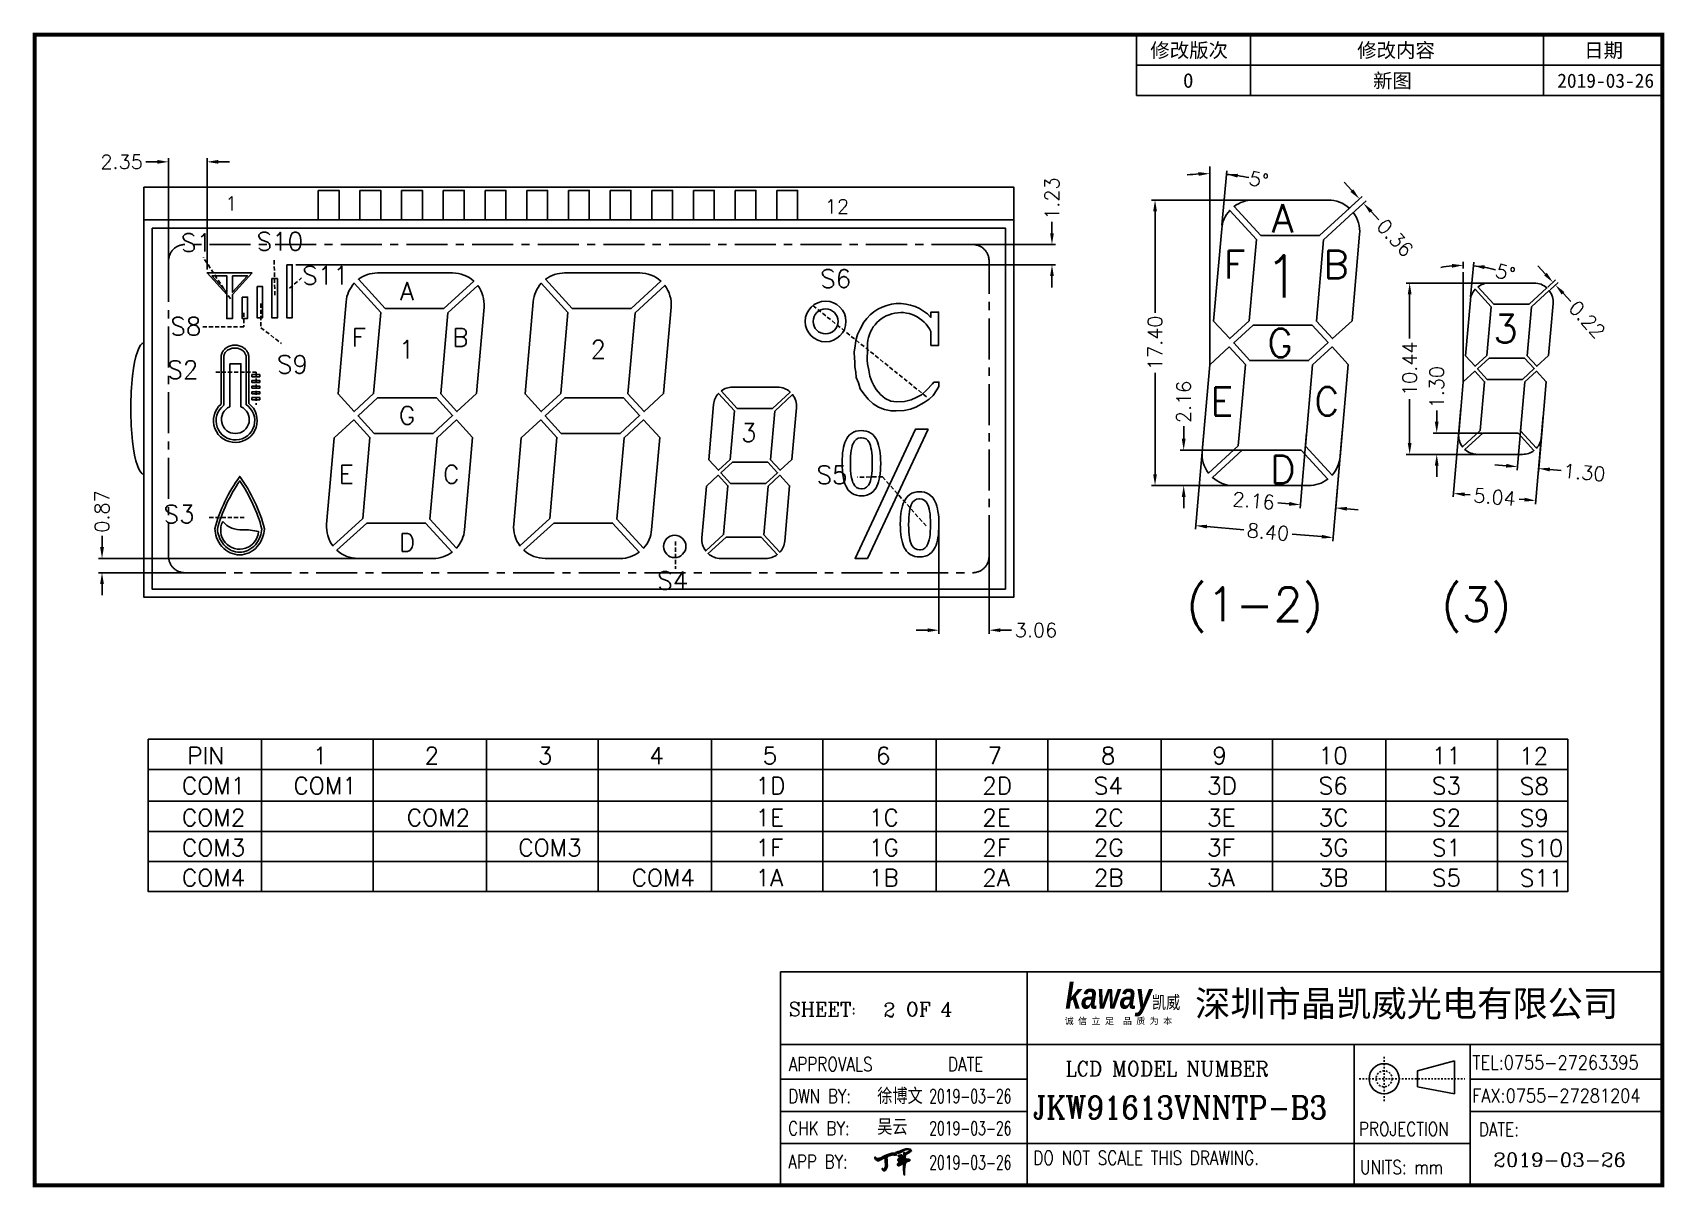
# Model space of a CAD drawing. Header units: millimetres. Extents: x 506 to 944, y -43 to 42.
# Drawn here: x 611.4 to 710.8, y -42.9 to 27.5 of the extents above; entities that cross this region are included whole.
import ezdxf
from ezdxf.enums import TextEntityAlignment as Align

# ---------------------------------------------------------------- set-up
doc = ezdxf.new("R2010")
doc.units = ezdxf.units.MM
doc.linetypes.add('CENTER', pattern=[2, 1.25, -0.25, 0.25, -0.25])
doc.linetypes.add('DASHED2', pattern=[0.375, 0.25, -0.125])
for name, color, linetype in [('com', 1, 'Continuous'), ('DIM', 3, 'Continuous'), ('DWG', 7, 'Continuous'), ('SEG', 4, 'Continuous'), ('SPEC', 2, 'Continuous')]:
    doc.layers.add(name, color=color, linetype=linetype)
doc.styles.add('ggg', font='')
doc.styles.add('ROMANC', font='romanc')
doc.styles.add('romans', font='romans.shx')
doc.styles.add('title', font='arial.ttf', dxfattribs={"width": 0.8, "height": 5})
doc.styles.add('宋体', font='')
doc.styles.get('ggg').set_extended_font_data('SimSun')
doc.styles.get('宋体').set_extended_font_data('SimSun')
doc.dimstyles.new('LCDDIM', dxfattribs={"dimtxt": 1.52, "dimasz": 1.216, "dimexe": 0.38, "dimexo": 0.38, "dimgap": 0.304, "dimtad": 0, "dimzin": 0, "dimdsep": 46, "dimtxsty": 'romans', "dimcen": 0.45, "dimclrd": 256, "dimclre": 256, "dimclrt": 256, "dimadec": 0, "dimazin": 3, "dimtfac": 1, "dimtofl": 0, "dimtmove": 0, "dimatfit": 0, "dimfxl": 1, "dimarcsym": 0})

msp = doc.modelspace()

# ---------------------------------------------------------------- texts
at = {"layer": 'DWG', "style": 'romans'}
for s, p in [('1', (623.456, 17.104)), ('12', (660.372, 16.923))]:
    msp.add_text(s, height=0.86, dxfattribs=at).set_placement(p, align=Align.MIDDLE_CENTER)
at = {"layer": 'SPEC', "color": 2, "style": 'romans'}
for s, height, p in [('A', 1.72, (687.53, 16.204)), ('F', 1.72, (684.594, 13.388)), ('1', 2.58, (687.512, 12.661)), ('B', 1.72, (690.779, 13.388)), ('3', 1.72, (701.115, 9.482)), ('G', 1.72, (687.372, 8.607)), ('E', 1.72, (683.826, 5.043)), ('C', 1.72, (690.221, 5.043)), ('D', 1.72, (687.53, 0.892)), ('(1-2)', 2.064, (685.828, -7.469)), ('(3)', 2.064, (699.336, -7.469))]:
    msp.add_text(s, height=height, dxfattribs=at).set_placement(p, align=Align.MIDDLE)
for s, height, p in [('S1', 1.1008, (621.346, 14.723)), ('S10', 1.1008, (626.429, 14.801)), ('S11', 1.1008, (629.205, 12.727)), ('S6', 1.1008, (660.295, 12.525)), ('A', 1.101, (634.177, 11.762)), ('S8', 1.1008, (620.699, 9.621)), ('F', 1.101, (631.241, 8.946)), ('B', 1.101, (637.427, 8.946)), ('1', 1.101, (634.159, 8.218)), ('2', 1.101, (645.831, 8.218)), ('S2', 1.1008, (620.518, 6.969)), ('S9', 1.1008, (627.196, 7.294)), ('G', 1.101, (634.177, 4.186)), ('3', 1.101, (655.006, 3.139)), ('E', 1.101, (630.473, 0.601)), ('C', 1.101, (636.868, 0.601)), ('S5', 1.1008, (660.072, 0.569)), ('S3', 1.1008, (620.291, -1.827)), ('D', 1.101, (634.177, -3.55)), ('S4', 1.1008, (650.369, -5.873))]:
    msp.add_text(s, height=height, dxfattribs=at).set_placement(p, align=Align.MIDDLE_CENTER)
at = {"layer": 'SPEC', "style": 'romans'}
for s, height, p in [('PIN', 1.0357, (620.784, -17.059)), ('1', 1.036, (628.444, -17.059)), ('2', 1.036, (635.241, -17.059)), ('3', 1.036, (642.146, -17.059)), ('4', 1.036, (648.943, -17.059)), ('5', 1.036, (655.848, -17.059)), ('6', 1.036, (662.752, -17.059)), ('7', 1.036, (669.549, -17.059)), ('8', 1.036, (676.454, -17.059)), ('9', 1.036, (683.251, -17.059)), ('10', 1.0357, (689.724, -17.059)), ('11', 1.0357, (696.629, -17.059)), ('12', 1.0357, (701.938, -17.083)), ('COM1', 1.0357, (620.461, -18.893)), ('COM1', 1.0357, (627.258, -18.893)), ('1D', 1.0357, (655.416, -18.893)), ('2D', 1.0357, (669.226, -18.893)), ('S4', 1.0357, (676.023, -18.893)), ('3D', 1.0357, (682.927, -18.893)), ('S6', 1.0357, (689.724, -18.893)), ('S3', 1.0357, (696.629, -18.893)), ('S8', 1.0357, (701.983, -18.917)), ('COM2', 1.0357, (620.461, -20.835)), ('COM2', 1.0357, (634.162, -20.835)), ('1E', 1.0357, (655.416, -20.835)), ('1C', 1.0357, (662.321, -20.835)), ('2E', 1.0357, (669.226, -20.835)), ('2C', 1.0357, (676.023, -20.835)), ('3E', 1.0357, (682.927, -20.835)), ('3C', 1.0357, (689.724, -20.835)), ('S2', 1.0357, (696.629, -20.835)), ('S9', 1.0357, (701.983, -20.859)), ('COM3', 1.0357, (620.461, -22.669)), ('COM3', 1.0357, (640.959, -22.669)), ('1F', 1.0357, (655.416, -22.669)), ('1G', 1.0357, (662.321, -22.669)), ('2F', 1.0357, (669.226, -22.669)), ('2G', 1.0357, (676.023, -22.669)), ('3F', 1.0357, (682.927, -22.669)), ('3G', 1.0357, (689.724, -22.669)), ('S1', 1.0357, (696.629, -22.669)), ('S10', 1.0357, (701.983, -22.693)), ('COM4', 1.0357, (620.461, -24.503)), ('COM4', 1.0357, (647.864, -24.503)), ('1A', 1.0357, (655.416, -24.503)), ('1B', 1.0357, (662.321, -24.503)), ('2A', 1.0357, (669.226, -24.503)), ('2B', 1.0357, (676.023, -24.503)), ('3A', 1.0357, (682.927, -24.503)), ('3B', 1.0357, (689.724, -24.503)), ('S5', 1.0357, (696.629, -24.503)), ('S11', 1.0357, (701.983, -24.528))]:
    msp.add_text(s, height=height, dxfattribs=at).set_placement(p)
at = {"layer": 'SPEC', "color": 1, "style": 'ROMANC'}
msp.add_text('2', height=0.848, dxfattribs=at).set_placement((663.207, -32.459))

# ---------------------------------------------------------------- blocks, each defined once
blk = doc.blocks.new('*D64')
at = {"layer": 'Defpoints', "color": 0}
for p in [(666.584, -2.344), (669.643, -2.816), (669.643, -8.9)]:
    blk.add_point(p, dxfattribs=at)
at = {"layer": 'DIM', "lineweight": -2}
for p, q in [((666.584, -2.559), (666.584, -9.115)), ((669.643, -3.031), (669.643, -9.115)), ((665.896, -8.9), (665.208, -8.9)), ((670.331, -8.9), (671.019, -8.9))]:
    blk.add_line(p, q, dxfattribs=at)
at = {"layer": 'DIM'}
for points in [[(665.896, -8.786), (665.896, -9.015), (666.584, -8.9)], [(670.331, -8.786), (670.331, -9.015), (669.643, -8.9)]]:
    blk.add_solid(points, dxfattribs=at)
at = {"layer": 'DIM', "insert": (672.502, -8.9), "char_height": 0.86, "attachment_point": 5, "style": 'romans'}
blk.add_mtext('3.06', dxfattribs=at)
blk = doc.blocks.new('*D65')
at = {"layer": 'Defpoints', "color": 0}
for p in [(633.48, -4.527), (615.59, -5.396), (621.237, -5.396)]:
    blk.add_point(p, dxfattribs=at)
at = {"layer": 'DIM', "lineweight": -2}
for p, q in [((615.59, -3.839), (615.59, -3.151)), ((633.265, -4.527), (615.375, -4.527)), ((621.022, -5.396), (615.375, -5.396)), ((615.59, -6.084), (615.59, -6.772))]:
    blk.add_line(p, q, dxfattribs=at)
at = {"layer": 'DIM'}
for points in [[(615.475, -3.839), (615.705, -3.839), (615.59, -4.527)], [(615.475, -6.084), (615.705, -6.084), (615.59, -5.396)]]:
    blk.add_solid(points, dxfattribs=at)
at = {"layer": 'DIM', "insert": (615.59, -1.668), "char_height": 0.86, "attachment_point": 5, "rotation": 90, "style": 'romans'}
blk.add_mtext('0.87', dxfattribs=at)
blk = doc.blocks.new('*D66')
at = {"layer": 'Defpoints', "color": 0}
for p in [(619.643, 19.644), (619.643, 12.87), (621.992, 12.87)]:
    blk.add_point(p, dxfattribs=at)
at = {"layer": 'DIM', "lineweight": -2}
for p, q in [((618.955, 19.644), (618.267, 19.644)), ((619.643, 13.085), (619.643, 19.859)), ((621.992, 13.085), (621.992, 19.859)), ((622.68, 19.644), (623.368, 19.644))]:
    blk.add_line(p, q, dxfattribs=at)
at = {"layer": 'DIM'}
for points in [[(618.955, 19.759), (618.955, 19.529), (619.643, 19.644)], [(622.68, 19.759), (622.68, 19.529), (621.992, 19.644)]]:
    blk.add_solid(points, dxfattribs=at)
at = {"layer": 'DIM', "insert": (616.785, 19.644), "char_height": 0.86, "attachment_point": 5, "style": 'romans'}
blk.add_mtext('2.35', dxfattribs=at)
blk = doc.blocks.new('DWG')
at = {"layer": 'DWG'}
for points in [[(8.707, 20.266), (8.707, 17.035), (9.043, 17.035), (9.043, 20.266)], [(6.595, 19.766), (5.397, 18.454), (5.397, 16.985), (5.047, 16.985), (5.047, 18.454), (3.849, 19.766)], [(4.136, 19.6), (5.047, 18.593), (5.047, 19.6)], [(5.397, 19.6), (5.397, 18.593), (6.308, 19.6)], [(6.893, 18.934), (6.893, 17.034), (7.228, 17.034), (7.228, 18.934)], [(7.8, 19.428), (7.8, 17.024), (8.135, 17.024), (8.135, 19.428)], [(5.986, 18.301), (5.986, 17.001), (6.321, 17.001), (6.321, 18.301)], [(6.584, 13.444), (6.584, 13.574), (7.06, 13.574), (7.06, 13.444)], [(6.584, 13.094), (6.584, 13.224), (7.06, 13.224), (7.06, 13.094)], [(6.584, 12.744), (6.584, 12.874), (7.06, 12.874), (7.06, 12.744)], [(6.584, 12.394), (6.584, 12.524), (7.06, 12.524), (7.06, 12.394)], [(6.584, 12.044), (6.584, 12.174), (7.06, 12.174), (7.06, 12.044)], [(17.828, 12.149), (18.808, 11.08), (17.617, 9.989), (14.032, 9.989), (13.052, 11.058), (14.243, 12.149)], [(29.228, 12.149), (30.208, 11.08), (29.017, 9.989), (25.432, 9.989), (24.452, 11.058), (25.643, 12.149)], [(43.39, 10.117), (43.546, 10.149), (43.717, 10.161), (43.851, 10.154), (44.01, 10.127), (44.156, 10.078), (44.29, 10.008), (44.409, 9.918), (44.516, 9.805), (44.607, 9.672), (44.616, 9.657), (44.675, 9.542), (44.726, 9.415), (44.772, 9.274), (44.809, 9.12), (44.84, 8.955), (44.865, 8.777), (44.882, 8.587), (44.892, 8.384), (44.896, 8.168), (44.896, 8.146), (44.892, 7.929), (44.88, 7.728), (44.863, 7.538), (44.838, 7.361), (44.806, 7.197), (44.767, 7.046), (44.723, 6.907), (44.67, 6.781), (44.611, 6.67), (44.543, 6.568), (44.439, 6.451), (44.324, 6.354), (44.194, 6.28), (44.051, 6.227), (43.893, 6.195), (43.722, 6.185), (43.59, 6.19), (43.429, 6.217), (43.283, 6.266), (43.149, 6.334), (43.03, 6.425), (42.924, 6.537), (42.832, 6.67), (42.823, 6.685), (42.766, 6.798), (42.713, 6.926), (42.669, 7.066), (42.63, 7.219), (42.6, 7.383), (42.576, 7.561), (42.559, 7.753), (42.547, 7.957), (42.544, 8.174), (42.544, 8.201), (42.549, 8.414), (42.561, 8.616), (42.578, 8.806), (42.603, 8.982), (42.635, 9.145), (42.674, 9.296), (42.72, 9.435), (42.773, 9.562), (42.832, 9.674), (42.898, 9.776), (43, 9.893), (43.117, 9.99), (43.246, 10.064)], [(47.781, 10.251), (44.088, 2.369), (43.331, 2.369), (47.024, 10.251)], [(43.207, 9.352), (43.164, 9.237), (43.13, 9.104), (43.102, 8.954), (43.08, 8.784), (43.064, 8.596), (43.054, 8.391), (43.051, 8.168), (43.051, 8.148), (43.054, 7.924), (43.064, 7.721), (43.081, 7.534), (43.103, 7.366), (43.132, 7.219), (43.168, 7.088), (43.208, 6.976), (43.229, 6.931), (43.319, 6.79), (43.431, 6.69), (43.563, 6.631), (43.717, 6.61), (43.761, 6.612), (43.91, 6.642), (44.038, 6.714), (44.143, 6.826), (44.226, 6.976), (44.231, 6.985), (44.272, 7.099), (44.305, 7.231), (44.334, 7.38), (44.356, 7.55), (44.372, 7.738), (44.38, 7.943), (44.383, 8.168), (44.383, 8.191), (44.38, 8.413), (44.37, 8.616), (44.355, 8.803), (44.331, 8.969), (44.302, 9.118), (44.268, 9.25), (44.226, 9.362), (44.205, 9.408), (44.116, 9.549), (44.004, 9.649), (43.871, 9.708), (43.717, 9.728), (43.676, 9.727), (43.527, 9.696), (43.402, 9.625), (43.295, 9.515), (43.21, 9.362)], [(38.021, 8.237), (38.609, 7.596), (37.894, 6.941), (35.743, 6.941), (35.156, 7.582), (35.87, 8.237)], [(46.096, 4.69), (46.108, 4.892), (46.125, 5.082), (46.15, 5.258), (46.182, 5.421), (46.221, 5.572), (46.267, 5.711), (46.32, 5.838), (46.379, 5.95), (46.445, 6.052), (46.547, 6.169), (46.664, 6.266), (46.793, 6.34), (46.937, 6.393), (47.093, 6.425), (47.264, 6.437), (47.398, 6.43), (47.558, 6.403), (47.703, 6.354), (47.837, 6.284), (47.956, 6.194), (48.063, 6.081), (48.154, 5.949), (48.163, 5.933), (48.222, 5.818), (48.273, 5.691), (48.319, 5.55), (48.356, 5.396), (48.387, 5.231), (48.412, 5.053), (48.429, 4.863), (48.439, 4.66), (48.443, 4.444), (48.443, 4.422), (48.439, 4.205), (48.427, 4.004), (48.41, 3.814), (48.385, 3.637), (48.353, 3.473), (48.314, 3.322), (48.27, 3.183), (48.217, 3.057), (48.158, 2.946), (48.09, 2.844), (47.987, 2.727), (47.871, 2.63), (47.741, 2.556), (47.598, 2.503), (47.441, 2.471), (47.269, 2.461), (47.137, 2.466), (46.976, 2.493), (46.83, 2.542), (46.696, 2.61), (46.578, 2.701), (46.471, 2.813), (46.379, 2.946), (46.371, 2.961), (46.313, 3.074), (46.26, 3.202), (46.216, 3.342), (46.177, 3.495), (46.147, 3.659), (46.123, 3.837), (46.106, 4.029), (46.094, 4.233), (46.091, 4.45), (46.091, 4.477)], [(46.754, 5.628), (46.711, 5.513), (46.678, 5.38), (46.649, 5.23), (46.627, 5.06), (46.611, 4.872), (46.601, 4.667), (46.598, 4.444), (46.598, 4.424), (46.601, 4.2), (46.611, 3.997), (46.628, 3.81), (46.65, 3.642), (46.679, 3.495), (46.715, 3.364), (46.756, 3.252), (46.776, 3.207), (46.866, 3.066), (46.978, 2.966), (47.11, 2.907), (47.264, 2.886), (47.308, 2.888), (47.458, 2.918), (47.585, 2.99), (47.69, 3.102), (47.773, 3.252), (47.778, 3.261), (47.819, 3.375), (47.853, 3.507), (47.881, 3.656), (47.904, 3.826), (47.919, 4.014), (47.927, 4.219), (47.931, 4.444), (47.931, 4.467), (47.927, 4.689), (47.917, 4.892), (47.902, 5.079), (47.878, 5.245), (47.849, 5.394), (47.815, 5.526), (47.773, 5.638), (47.753, 5.684), (47.663, 5.825), (47.551, 5.925), (47.419, 5.984), (47.264, 6.004), (47.224, 6.003), (47.074, 5.972), (46.949, 5.901), (46.842, 5.791), (46.757, 5.638)]]:
    blk.add_lwpolyline(points, close=True, dxfattribs=at)
for points in [[(14.433, 17.366), (14, 12.415), (12.809, 11.323), (11.83, 12.392), (12.322, 18.016, -0.163401), (12.81, 19.137)], [(18.812, 19.769, -0.185883), (20.1, 19.273), (18.284, 17.609), (14.699, 17.609), (13.076, 19.38, -0.163401), (14.235, 19.769)], [(20.343, 19.008), (18.527, 17.344), (18.094, 12.392), (19.073, 11.323), (20.264, 12.415), (20.725, 17.682, 0.185883)], [(25.833, 17.366), (25.4, 12.415), (24.209, 11.323), (23.23, 12.392), (23.722, 18.016, -0.163401), (24.21, 19.137)], [(25.635, 19.769, 0.163401), (24.476, 19.38), (26.099, 17.609), (29.684, 17.609), (31.5, 19.273, 0.185883), (30.212, 19.769)], [(29.927, 17.344), (29.494, 12.392), (30.473, 11.323), (31.664, 12.415), (32.125, 17.682, 0.185883), (31.743, 19.008)], [(43.343, 15.329), (43.385, 15.651), (43.481, 16.017), (43.639, 16.347), (43.867, 16.763, -0.481546), (47.959, 17.061), (47.959, 17.38), (48.428, 17.38), (48.428, 15.35), (47.956, 15.35), (47.956, 16.193, 0.840947), (44.097, 15.127), (44.066, 14.449), (44.086, 14.238), (44.165, 13.848), (44.231, 13.486), (44.352, 13.155), (44.478, 12.901), (44.61, 12.665), (44.889, 12.362), (45.176, 12.108), (45.504, 11.958), (45.871, 11.904), (45.878, 11.904), (46.343, 11.924), (46.744, 12.035), (47.051, 12.168), (47.379, 12.338), (47.689, 12.62), (48.052, 13.007), (48.137, 13.122), (48.439, 13.122), (48.439, 12.84), (48.322, 12.636), (48.1, 12.296), (47.847, 12.085), (47.545, 11.878), (47.042, 11.589), (46.719, 11.458), (46.326, 11.379), (45.83, 11.356), (45.525, 11.359), (45.134, 11.445), (44.764, 11.579), (44.429, 11.8), (44.134, 12.075), (43.863, 12.394), (43.655, 12.697), (43.545, 13.074), (43.411, 13.395), (43.383, 13.718), (43.327, 14.054), (43.32, 14.361), (43.294, 14.572), (43.284, 14.947)], [(5.808, 15.333), (5.744, 15.348), (5.679, 15.359), (5.613, 15.366), (5.547, 15.368), (5.48, 15.366), (5.414, 15.359), (5.349, 15.348), (5.286, 15.333), (5.223, 15.313), (5.163, 15.289), (5.105, 15.26), (5.05, 15.229), (4.998, 15.193), (4.949, 15.154), (4.904, 15.112), (4.863, 15.067), (4.827, 15.019), (4.794, 14.969), (4.766, 14.916), (4.743, 14.862), (4.725, 14.807), (4.712, 14.751), (4.705, 14.694), (4.702, 14.636), (4.702, 11.776, 2.796157), (6.391, 11.818), (6.391, 14.636), (6.389, 14.694), (6.381, 14.751), (6.368, 14.807), (6.35, 14.862), (6.327, 14.916), (6.299, 14.969), (6.267, 15.019), (6.23, 15.067), (6.189, 15.112), (6.144, 15.154), (6.095, 15.193), (6.043, 15.229), (5.988, 15.26), (5.93, 15.289), (5.87, 15.313)], [(6.229, 14.68), (6.223, 14.723), (6.213, 14.765), (6.198, 14.807), (6.18, 14.848), (6.158, 14.887), (6.132, 14.925), (6.102, 14.962), (6.069, 14.996), (6.033, 15.029), (5.993, 15.059), (5.951, 15.086), (5.906, 15.111), (5.859, 15.132), (5.81, 15.151), (5.76, 15.166), (5.708, 15.178), (5.654, 15.187), (5.601, 15.192), (5.547, 15.194), (5.492, 15.192), (5.439, 15.187), (5.386, 15.178), (5.334, 15.166), (5.283, 15.151), (5.234, 15.132), (5.187, 15.111), (5.142, 15.086), (5.1, 15.059), (5.06, 15.029), (5.024, 14.996), (4.991, 14.962), (4.961, 14.925), (4.935, 14.887), (4.913, 14.848), (4.895, 14.807), (4.881, 14.765), (4.87, 14.723), (4.864, 14.68), (4.862, 14.636), (4.862, 11.701, 3.11494), (6.231, 11.747), (6.231, 14.636)], [(5.228, 14.237), (5.228, 11.612, 4.764749), (5.912, 11.614), (5.912, 14.237)], [(35.984, 11.367), (35.724, 8.396), (35.01, 7.742), (34.422, 8.383), (34.717, 11.758, -0.163401), (35.01, 12.43)], [(35.17, 12.576, -0.163401), (35.865, 12.809), (38.611, 12.809, -0.185883), (39.384, 12.512), (38.294, 11.513), (36.143, 11.513)], [(38.44, 11.354), (38.18, 8.383), (38.768, 7.742), (39.482, 8.396), (39.759, 11.557, 0.185883), (39.53, 12.352)], [(11.596, 9.724), (11.135, 4.456, 0.185883), (11.517, 3.13), (13.333, 4.795), (13.766, 9.746), (12.787, 10.815)], [(20.03, 9.746), (19.538, 4.122, -0.163401), (19.05, 3.001), (17.427, 4.772), (17.86, 9.724), (19.051, 10.815)], [(22.996, 9.724), (22.535, 4.456, 0.185883), (22.917, 3.13), (24.733, 4.795), (25.166, 9.746), (24.187, 10.815)], [(31.43, 9.746), (30.938, 4.122, -0.163401), (30.45, 3.001), (28.827, 4.772), (29.26, 9.724), (30.451, 10.815)], [(4.757, 3.098, 0.102788), (5.26, 2.718, 0.224514), (6.406, 2.718, 0.102788), (6.909, 3.098, 0.093096), (7.234, 3.649, 0.068991), (7.347, 4.176, 0.092319), (5.844, 7.366, 0.092064), (4.319, 4.177, 0.069032), (4.431, 3.649, 0.093096)], [(4.874, 3.201, 0.102788), (5.327, 2.86, 0.224514), (6.339, 2.86, 0.102788), (6.791, 3.201, 0.093096), (7.087, 3.702, 0.065474), (7.189, 4.162, 0.085736), (5.842, 7.096, 0.08553), (4.477, 4.162, 0.065361), (4.578, 3.702, 0.093096)], [(34.005, 3.622, 0.185883), (34.235, 2.826), (35.324, 3.824), (35.584, 6.795), (34.996, 7.437), (34.282, 6.782)], [(39.047, 3.421, -0.163401), (38.754, 2.748), (37.78, 3.811), (38.04, 6.782), (38.755, 7.437), (39.342, 6.795)], [(4.804, 4.616, 1.223933), (6.985, 4.008, 0.053406), (6.015, 4.122, -0.245688)], [(13.577, 4.529), (11.76, 2.865, 0.185883), (13.048, 2.369), (17.626, 2.369, 0.163401), (18.784, 2.758), (17.162, 4.529)], [(24.977, 4.529), (23.16, 2.865, 0.185883), (24.448, 2.369), (29.026, 2.369, 0.163401), (30.184, 2.758), (28.562, 4.529)], [(35.47, 3.665), (34.38, 2.667, 0.185883), (35.153, 2.369), (37.9, 2.369, 0.163401), (38.595, 2.603), (37.621, 3.665)]]:
    blk.add_lwpolyline(points, format="xyb", close=True, dxfattribs=at)
for centre, radius in [((41.538, 16.814), 1.24), ((41.538, 16.814), 0.758), ((32.343, 3.105), 0.684)]:
    blk.add_circle(centre, radius, dxfattribs=at)
blk = doc.blocks.new('*D67')
at = {"layer": 'Defpoints', "color": 0}
for p in [(667.645, 14.604), (673.475, 14.604), (627.186, 13.37)]:
    blk.add_point(p, dxfattribs=at)
at = {"layer": 'DIM', "lineweight": -2}
for p, q in [((673.475, 15.292), (673.475, 15.98)), ((667.86, 14.604), (673.69, 14.604)), ((627.401, 13.37), (673.69, 13.37)), ((673.475, 12.682), (673.475, 11.994))]:
    blk.add_line(p, q, dxfattribs=at)
at = {"layer": 'DIM'}
for points in [[(673.36, 15.292), (673.589, 15.292), (673.475, 14.604)], [(673.36, 12.682), (673.589, 12.682), (673.475, 13.37)]]:
    blk.add_solid(points, dxfattribs=at)
at = {"layer": 'DIM', "insert": (673.475, 17.401), "char_height": 0.86, "attachment_point": 5, "rotation": 90, "style": 'romans'}
blk.add_mtext('1.23', dxfattribs=at)
blk = doc.blocks.new('A')
at = {"layer": 'DIM'}
h = blk.add_hatch(dxfattribs=at)
h.set_pattern_fill('ANSI31', color=51, scale=0.23814, style=0)
h.set_pattern_definition([(45, (819.13157, -670.98778), (-0.0210488011, 0.0210488011), [])])
h.paths.add_polyline_path([(149.43, 2.89), (149.49, 2.78), (149.55, 2.68), (149.62, 2.6), (149.66, 2.57), (149.7, 2.55), (149.79, 2.56), (149.88, 2.59), (149.99, 2.66), (150.06, 2.73), (150.15, 2.85), (150.21, 2.95), (150.24, 3.02), (150.28, 3.12), (150.31, 3.23), (150.34, 3.34), (150.35, 3.5), (150.34, 3.68), (150.33, 3.85), (150.33, 4.09), (150.31, 4.37), (150.29, 4.53), (150.28, 4.71), (150.28, 4.83), (150.3, 4.91), (150.37, 5.02), (150.45, 5.07), (150.52, 5.13), (150.64, 5.19), (150.73, 5.22), (150.78, 5.24), (150.87, 5.27), (150.97, 5.28), (151.05, 5.3), (151.16, 5.33), (151.25, 5.36), (151.34, 5.36), (151.43, 5.36), (151.5, 5.33), (151.58, 5.32), (151.64, 5.33), (151.7, 5.36), (151.78, 5.35), (151.82, 5.32), (151.85, 5.31), (151.91, 5.31), (151.96, 5.34), (151.97, 5.36), (151.98, 5.38), (151.96, 5.43), (151.91, 5.5), (151.85, 5.57), (151.79, 5.62), (151.71, 5.67), (151.63, 5.69), (151.55, 5.7), (151.48, 5.71), (151.41, 5.7), (151.34, 5.7), (151.24, 5.69), (151.14, 5.67), (150.95, 5.62), (150.26, 5.38), (149.95, 5.25), (149.64, 5.09), (149.2, 4.86), (149.11, 4.81), (149, 4.79), (148.88, 4.77), (148.8, 4.75), (148.74, 4.73), (148.69, 4.72), (148.65, 4.72), (148.58, 4.72), (148.52, 4.74), (148.46, 4.78), (148.39, 4.83), (148.3, 4.93), (148.24, 4.99), (148.22, 5), (148.18, 5), (148.15, 4.99), (148.14, 4.95), (148.13, 4.91), (148.13, 4.85), (148.14, 4.8), (148.15, 4.76), (148.2, 4.68), (148.26, 4.58), (148.35, 4.48), (148.42, 4.42), (148.5, 4.36), (148.58, 4.32), (148.65, 4.31), (148.73, 4.31), (148.81, 4.33), (148.92, 4.36), (149.02, 4.41), (149.15, 4.49), (149.29, 4.57), (149.49, 4.68), (149.73, 4.79), (149.89, 4.84), (149.97, 4.84), (150, 4.83), (150, 4.73), (149.97, 4.57), (149.97, 4.49), (149.97, 4.34), (149.98, 4.2), (149.99, 4.04), (150.01, 3.94), (150.02, 3.85), (150.03, 3.74), (150.04, 3.64), (150.03, 3.47), (150, 3.33), (149.98, 3.22), (149.92, 3.07), (149.85, 2.96), (149.77, 2.85), (149.73, 2.83), (149.68, 2.82), (149.63, 2.83), (149.6, 2.87), (149.57, 2.93), (149.54, 2.98), (149.5, 2.99), (149.46, 2.98), (149.42, 2.94), (149.42, 2.91)])
edge = h.paths.add_edge_path()
edge.add_arc((153.25, 5.75), 0.00595, 165.2704, 176.5686)
edge.add_line((153.24, 5.75), (153.24, 5.7))
edge.add_line((153.24, 5.7), (153.25, 5.62))
edge.add_line((153.25, 5.62), (153.26, 5.55))
edge.add_line((153.26, 5.55), (153.28, 5.47))
edge.add_line((153.28, 5.47), (153.29, 5.31))
edge.add_line((153.29, 5.31), (153.29, 5.11))
edge.add_line((153.29, 5.11), (153.28, 4.95))
edge.add_line((153.28, 4.95), (153.26, 4.86))
edge.add_line((153.26, 4.86), (153.25, 4.8))
edge.add_line((153.25, 4.8), (153.26, 4.74))
edge.add_line((153.26, 4.74), (153.25, 4.68))
edge.add_line((153.25, 4.68), (153.23, 4.68))
edge.add_line((153.23, 4.68), (153.2, 4.7))
edge.add_line((153.2, 4.7), (153.16, 4.73))
edge.add_line((153.16, 4.73), (153.13, 4.75))
edge.add_line((153.13, 4.75), (153.08, 4.77))
edge.add_line((153.08, 4.77), (153.03, 4.77))
edge.add_line((153.03, 4.77), (152.98, 4.77))
edge.add_line((152.98, 4.77), (152.93, 4.75))
edge.add_line((152.93, 4.75), (152.86, 4.7))
edge.add_line((152.86, 4.7), (152.78, 4.66))
edge.add_line((152.78, 4.66), (152.73, 4.62))
edge.add_line((152.73, 4.62), (152.68, 4.6))
edge.add_line((152.68, 4.6), (152.64, 4.59))
edge.add_line((152.64, 4.59), (152.59, 4.6))
edge.add_line((152.59, 4.6), (152.59, 4.61))
edge.add_line((152.59, 4.61), (152.61, 4.63))
edge.add_line((152.61, 4.63), (152.69, 4.71))
edge.add_line((152.69, 4.71), (152.75, 4.76))
edge.add_line((152.75, 4.76), (152.92, 4.93))
edge.add_line((152.92, 4.93), (153.03, 5.02))
edge.add_line((153.03, 5.02), (153.09, 5.05))
edge.add_line((153.09, 5.05), (153.11, 5.07))
edge.add_line((153.11, 5.07), (153.11, 5.1))
edge.add_line((153.11, 5.1), (153.1, 5.15))
edge.add_line((153.1, 5.15), (153.08, 5.19))
edge.add_line((153.08, 5.19), (153.02, 5.26))
edge.add_line((153.02, 5.26), (152.96, 5.32))
edge.add_line((152.96, 5.32), (152.93, 5.35))
edge.add_line((152.93, 5.35), (152.88, 5.37))
edge.add_line((152.88, 5.37), (152.81, 5.38))
edge.add_line((152.81, 5.38), (152.74, 5.36))
edge.add_line((152.74, 5.36), (152.7, 5.34))
edge.add_line((152.7, 5.34), (152.64, 5.31))
edge.add_line((152.64, 5.31), (152.62, 5.31))
edge.add_line((152.62, 5.31), (152.56, 5.3))
edge.add_line((152.56, 5.3), (152.44, 5.31))
edge.add_line((152.44, 5.31), (152.35, 5.32))
edge.add_line((152.35, 5.32), (152.29, 5.29))
edge.add_line((152.29, 5.29), (152.27, 5.27))
edge.add_line((152.27, 5.27), (152.26, 5.24))
edge.add_line((152.26, 5.24), (152.27, 5.2))
edge.add_line((152.27, 5.2), (152.28, 5.18))
edge.add_line((152.28, 5.18), (152.31, 5.15))
edge.add_line((152.31, 5.15), (152.35, 5.12))
edge.add_line((152.35, 5.12), (152.41, 5.08))
edge.add_line((152.41, 5.08), (152.45, 5.06))
edge.add_line((152.45, 5.06), (152.5, 5.02))
edge.add_line((152.5, 5.02), (152.53, 4.99))
edge.add_line((152.53, 4.99), (152.55, 4.97))
edge.add_line((152.55, 4.97), (152.55, 4.95))
edge.add_line((152.55, 4.95), (152.55, 4.92))
edge.add_line((152.55, 4.92), (152.53, 4.91))
edge.add_line((152.53, 4.91), (152.48, 4.87))
edge.add_line((152.48, 4.87), (152.34, 4.75))
edge.add_line((152.34, 4.75), (152.28, 4.68))
edge.add_line((152.28, 4.68), (152.23, 4.62))
edge.add_line((152.23, 4.62), (152.21, 4.56))
edge.add_line((152.21, 4.56), (152.2, 4.46))
edge.add_line((152.2, 4.46), (152.21, 4.39))
edge.add_line((152.21, 4.39), (152.23, 4.32))
edge.add_line((152.23, 4.32), (152.26, 4.28))
edge.add_line((152.26, 4.28), (152.3, 4.27))
edge.add_line((152.3, 4.27), (152.36, 4.26))
edge.add_line((152.36, 4.26), (152.41, 4.27))
edge.add_line((152.41, 4.27), (152.44, 4.29))
edge.add_line((152.44, 4.29), (152.48, 4.31))
edge.add_line((152.48, 4.31), (152.54, 4.32))
edge.add_line((152.54, 4.32), (152.61, 4.33))
edge.add_line((152.61, 4.33), (152.65, 4.32))
edge.add_line((152.65, 4.32), (152.66, 4.31))
edge.add_line((152.66, 4.31), (152.66, 4.29))
edge.add_line((152.66, 4.29), (152.61, 4.27))
edge.add_line((152.61, 4.27), (152.58, 4.23))
edge.add_line((152.58, 4.23), (152.57, 4.17))
edge.add_line((152.57, 4.17), (152.48, 4.08))
edge.add_line((152.48, 4.08), (152.34, 3.96))
edge.add_line((152.34, 3.96), (152.21, 3.86))
edge.add_line((152.21, 3.86), (152.16, 3.79))
edge.add_line((152.16, 3.79), (152.13, 3.72))
edge.add_line((152.13, 3.72), (152.15, 3.64))
edge.add_line((152.15, 3.64), (152.16, 3.56))
edge.add_line((152.16, 3.56), (152.19, 3.48))
edge.add_line((152.19, 3.48), (152.23, 3.45))
edge.add_line((152.23, 3.45), (152.26, 3.43))
edge.add_line((152.26, 3.43), (152.28, 3.42))
edge.add_line((152.28, 3.42), (152.38, 3.47))
edge.add_line((152.38, 3.47), (152.61, 3.58))
edge.add_line((152.61, 3.58), (152.83, 3.69))
edge.add_line((152.83, 3.69), (153.04, 3.8))
edge.add_line((153.04, 3.8), (153.18, 3.85))
edge.add_line((153.18, 3.85), (153.19, 3.85))
edge.add_line((153.19, 3.85), (153.2, 3.58))
edge.add_line((153.2, 3.58), (153.2, 3.08))
edge.add_line((153.2, 3.08), (153.21, 2.75))
edge.add_line((153.21, 2.75), (153.23, 2.35))
edge.add_line((153.23, 2.35), (153.24, 1.98))
edge.add_line((153.24, 1.98), (153.26, 1.92))
edge.add_line((153.26, 1.92), (153.35, 1.84))
edge.add_line((153.35, 1.84), (153.39, 1.82))
edge.add_line((153.39, 1.82), (153.39, 2.81))
edge.add_line((153.39, 2.81), (153.43, 3.16))
edge.add_line((153.43, 3.16), (153.51, 3.8))
edge.add_line((153.51, 3.8), (153.59, 4))
edge.add_line((153.59, 4), (153.63, 4.07))
edge.add_line((153.63, 4.07), (153.72, 4.15))
edge.add_line((153.72, 4.15), (153.83, 4.2))
edge.add_line((153.83, 4.2), (153.92, 4.21))
edge.add_line((153.92, 4.21), (154.11, 4.27))
edge.add_line((154.11, 4.27), (154.28, 4.35))
edge.add_line((154.28, 4.35), (154.38, 4.43))
edge.add_line((154.38, 4.43), (154.38, 4.44))
edge.add_line((154.38, 4.44), (154.38, 4.45))
edge.add_line((154.38, 4.45), (154.34, 4.46))
edge.add_line((154.34, 4.46), (154.29, 4.46))
edge.add_line((154.29, 4.46), (154.33, 4.48))
edge.add_line((154.33, 4.48), (154.31, 4.5))
edge.add_line((154.31, 4.5), (154.2, 4.52))
edge.add_line((154.2, 4.52), (154.17, 4.53))
edge.add_line((154.17, 4.53), (154.15, 4.54))
edge.add_line((154.15, 4.54), (154.15, 4.57))
edge.add_line((154.15, 4.57), (154.18, 4.61))
edge.add_line((154.18, 4.61), (154.17, 4.64))
edge.add_line((154.17, 4.64), (154.12, 4.64))
edge.add_line((154.12, 4.64), (153.83, 4.65))
edge.add_line((153.83, 4.65), (153.72, 4.64))
edge.add_line((153.72, 4.64), (153.66, 4.66))
edge.add_line((153.66, 4.66), (153.58, 4.7))
edge.add_line((153.58, 4.7), (153.53, 4.75))
edge.add_line((153.53, 4.75), (153.49, 4.83))
edge.add_line((153.49, 4.83), (153.48, 4.89))
edge.add_line((153.48, 4.89), (153.47, 4.96))
edge.add_line((153.47, 4.96), (153.51, 5.1))
edge.add_line((153.51, 5.1), (153.52, 5.22))
edge.add_line((153.52, 5.22), (153.53, 5.38))
edge.add_line((153.53, 5.38), (153.54, 5.46))
edge.add_line((153.54, 5.46), (153.65, 5.51))
edge.add_line((153.65, 5.51), (153.76, 5.54))
edge.add_line((153.76, 5.54), (153.88, 5.59))
edge.add_line((153.88, 5.59), (154.02, 5.66))
edge.add_line((154.02, 5.66), (154.13, 5.73))
edge.add_line((154.13, 5.73), (154.26, 5.81))
edge.add_line((154.26, 5.81), (154.4, 5.91))
edge.add_line((154.4, 5.91), (154.5, 5.99))
edge.add_line((154.5, 5.99), (154.59, 6.07))
edge.add_line((154.59, 6.07), (154.59, 6.1))
edge.add_line((154.59, 6.1), (154.56, 6.18))
edge.add_line((154.56, 6.18), (154.51, 6.26))
edge.add_line((154.51, 6.26), (154.46, 6.3))
edge.add_line((154.46, 6.3), (154.32, 6.36))
edge.add_line((154.32, 6.36), (154.2, 6.4))
edge.add_line((154.2, 6.4), (154.04, 6.43))
edge.add_line((154.04, 6.43), (153.9, 6.45))
edge.add_line((153.9, 6.45), (153.76, 6.46))
edge.add_line((153.76, 6.46), (153.59, 6.44))
edge.add_line((153.59, 6.44), (153.43, 6.4))
edge.add_line((153.43, 6.4), (153.27, 6.35))
edge.add_line((153.27, 6.35), (153.1, 6.28))
edge.add_line((153.1, 6.28), (152.96, 6.22))
edge.add_line((152.96, 6.22), (152.78, 6.15))
edge.add_line((152.78, 6.15), (152.64, 6.09))
edge.add_line((152.64, 6.09), (152.54, 6.04))
edge.add_line((152.54, 6.04), (152.4, 6))
edge.add_line((152.4, 6), (152.25, 5.95))
edge.add_line((152.25, 5.95), (152.16, 5.92))
edge.add_line((152.16, 5.92), (152.11, 5.9))
edge.add_line((152.11, 5.9), (151.96, 5.88))
edge.add_line((151.96, 5.88), (151.9, 5.86))
edge.add_line((151.9, 5.86), (151.9, 5.83))
edge.add_line((151.9, 5.83), (151.92, 5.8))
edge.add_line((151.92, 5.8), (151.98, 5.76))
edge.add_line((151.98, 5.76), (152.02, 5.74))
edge.add_line((152.02, 5.74), (152.06, 5.72))
edge.add_line((152.06, 5.72), (152.11, 5.69))
edge.add_line((152.11, 5.69), (152.16, 5.69))
edge.add_line((152.16, 5.69), (152.22, 5.68))
edge.add_line((152.22, 5.68), (152.29, 5.69))
edge.add_line((152.29, 5.69), (152.38, 5.7))
edge.add_line((152.38, 5.7), (152.48, 5.72))
edge.add_line((152.48, 5.72), (152.53, 5.74))
edge.add_line((152.53, 5.74), (152.61, 5.76))
edge.add_line((152.61, 5.76), (152.68, 5.8))
edge.add_line((152.68, 5.8), (152.71, 5.81))
edge.add_line((152.71, 5.81), (152.78, 5.84))
edge.add_line((152.78, 5.84), (152.85, 5.88))
edge.add_line((152.85, 5.88), (152.92, 5.94))
edge.add_line((152.92, 5.94), (153, 5.99))
edge.add_line((153, 5.99), (153.05, 6.03))
edge.add_line((153.05, 6.03), (153.12, 6.07))
edge.add_line((153.12, 6.07), (153.17, 6.11))
edge.add_line((153.17, 6.11), (153.26, 6.16))
edge.add_line((153.26, 6.16), (153.39, 6.2))
edge.add_line((153.39, 6.2), (153.52, 6.25))
edge.add_line((153.52, 6.25), (153.62, 6.27))
edge.add_line((153.62, 6.27), (153.72, 6.3))
edge.add_line((153.72, 6.3), (153.8, 6.31))
edge.add_line((153.8, 6.31), (153.86, 6.31))
edge.add_line((153.86, 6.31), (153.94, 6.32))
edge.add_line((153.94, 6.32), (153.99, 6.32))
edge.add_line((153.99, 6.32), (154.05, 6.31))
edge.add_line((154.05, 6.31), (154.1, 6.3))
edge.add_line((154.1, 6.3), (154.15, 6.3))
edge.add_line((154.15, 6.3), (154.19, 6.28))
edge.add_line((154.19, 6.28), (154.23, 6.27))
edge.add_line((154.23, 6.27), (154.27, 6.24))
edge.add_line((154.27, 6.24), (154.29, 6.22))
edge.add_line((154.29, 6.22), (154.31, 6.19))
edge.add_line((154.31, 6.19), (154.31, 6.17))
edge.add_line((154.31, 6.17), (154.31, 6.15))
edge.add_line((154.31, 6.15), (154.3, 6.12))
edge.add_line((154.3, 6.12), (154.27, 6.1))
edge.add_line((154.27, 6.1), (154.21, 6.06))
edge.add_line((154.21, 6.06), (154.14, 6.01))
edge.add_line((154.14, 6.01), (154.09, 5.97))
edge.add_line((154.09, 5.97), (154.01, 5.92))
edge.add_line((154.01, 5.92), (153.91, 5.87))
edge.add_line((153.91, 5.87), (153.77, 5.79))
edge.add_line((153.77, 5.79), (153.66, 5.74))
edge.add_line((153.66, 5.74), (153.58, 5.7))
edge.add_line((153.58, 5.7), (153.51, 5.66))
edge.add_line((153.51, 5.66), (153.46, 5.67))
edge.add_line((153.46, 5.67), (153.42, 5.73))
edge.add_line((153.42, 5.73), (153.4, 5.79))
edge.add_line((153.4, 5.79), (153.37, 5.82))
edge.add_line((153.37, 5.82), (153.33, 5.83))
edge.add_line((153.33, 5.83), (153.29, 5.82))
edge.add_line((153.29, 5.82), (153.25, 5.79))
edge.add_line((153.25, 5.79), (153.24, 5.75))
h.paths.add_polyline_path([(153.23, 4.43), (153.11, 4.35), (153.02, 4.26), (152.96, 4.2), (152.88, 4.12), (152.85, 4.08), (152.86, 4.06), (152.91, 4.07), (152.97, 4.1), (153.09, 4.15), (153.19, 4.22), (153.24, 4.28), (153.27, 4.35), (153.27, 4.42)], flags=16)
h.paths.add_polyline_path([(153.57, 4.47), (153.69, 4.46), (153.73, 4.44), (153.7, 4.41), (153.63, 4.37), (153.58, 4.36), (153.57, 4.38)], flags=16)
at = {"layer": 'SPEC'}
for p, q in [((131.5, 0), (131.5, 37.65)), ((131.5, 37.65), (287, 37.65)), ((131.5, 37.65), (287, 37.65)), ((174.99, 0), (174.99, 37.65)), ((131.5, 24.87), (287, 24.87)), ((232.63, 0), (232.63, 24.87)), ((253.11, 0), (253.11, 24.87)), ((243.8, 20.22), (250.37, 21.96)), ((243.8, 17.39), (243.8, 20.22)), ((250.37, 16.16), (250.37, 21.96)), ((131.5, 18.71), (174.99, 18.71)), ((243.8, 17.39), (250.37, 16.16)), ((287, 18.71), (253.11, 18.71)), ((131.5, 13.04), (174.99, 13.04)), ((253.11, 13.04), (287, 13.04)), ((131.5, 7.37), (253.11, 7.37))]:
    blk.add_line(p, q, dxfattribs=at)
at = {"layer": 'SPEC', "linetype": 'DASHED2'}
for p, q in [((237.94, 14.84), (237.94, 22.78)), ((233.53, 18.81), (252.14, 18.81))]:
    blk.add_line(p, q, dxfattribs=at)
at = {"layer": 'SPEC', "const_width": 0.7}
blk.add_lwpolyline([(0, 0), (0, 202.93), (287, 202.93), (287, 0), (0, 0)], dxfattribs=at)
at = {"layer": 'SPEC'}
for points in [[(194.26, 197.57), (287.01, 197.57), (287.01, 202.92, 0.414214), (287, 202.93), (194.26, 202.93)], [(194.26, 192.2), (287.01, 192.2), (287.01, 197.56, 0.414214), (287, 197.57), (194.26, 197.57)], [(153.24, 5.75, 0.049338), (153.24, 5.75), (153.24, 5.7), (153.25, 5.62), (153.26, 5.55), (153.28, 5.47), (153.29, 5.31), (153.29, 5.11), (153.28, 4.95), (153.26, 4.86), (153.25, 4.8), (153.26, 4.74), (153.25, 4.68), (153.23, 4.68), (153.2, 4.7), (153.16, 4.73), (153.13, 4.75), (153.08, 4.77), (153.03, 4.77), (152.98, 4.77), (152.93, 4.75), (152.86, 4.7), (152.78, 4.66), (152.73, 4.62), (152.68, 4.6), (152.64, 4.59), (152.59, 4.6), (152.59, 4.61), (152.61, 4.63), (152.69, 4.71), (152.75, 4.76), (152.92, 4.93), (153.03, 5.02), (153.09, 5.05), (153.11, 5.07), (153.11, 5.1), (153.1, 5.15), (153.08, 5.19), (153.02, 5.26), (152.96, 5.32), (152.93, 5.35), (152.88, 5.37), (152.81, 5.38), (152.74, 5.36), (152.7, 5.34), (152.64, 5.31), (152.62, 5.31), (152.56, 5.3), (152.44, 5.31), (152.35, 5.32), (152.29, 5.29), (152.27, 5.27), (152.26, 5.24), (152.27, 5.2), (152.28, 5.18), (152.31, 5.15), (152.35, 5.12), (152.41, 5.08), (152.45, 5.06), (152.5, 5.02), (152.53, 4.99), (152.55, 4.97), (152.55, 4.95), (152.55, 4.92), (152.53, 4.91), (152.48, 4.87), (152.34, 4.75), (152.28, 4.68), (152.23, 4.62), (152.21, 4.56), (152.2, 4.46), (152.21, 4.39), (152.23, 4.32), (152.26, 4.28), (152.3, 4.27), (152.36, 4.26), (152.41, 4.27), (152.44, 4.29), (152.48, 4.31), (152.54, 4.32), (152.61, 4.33), (152.65, 4.32), (152.66, 4.31), (152.66, 4.29), (152.61, 4.27), (152.58, 4.23), (152.57, 4.17), (152.48, 4.08), (152.34, 3.96), (152.21, 3.86), (152.16, 3.79), (152.13, 3.72), (152.15, 3.64), (152.16, 3.56), (152.19, 3.48), (152.23, 3.45), (152.26, 3.43), (152.28, 3.42), (152.38, 3.47), (152.61, 3.58), (152.83, 3.69), (153.04, 3.8), (153.18, 3.85), (153.19, 3.85), (153.2, 3.58), (153.2, 3.08), (153.21, 2.75), (153.23, 2.35), (153.24, 1.98), (153.26, 1.92), (153.35, 1.84), (153.39, 1.82), (153.39, 2.81), (153.43, 3.16), (153.51, 3.8), (153.59, 4), (153.63, 4.07), (153.72, 4.15), (153.83, 4.2), (153.92, 4.21), (154.11, 4.27), (154.28, 4.35), (154.38, 4.43), (154.38, 4.44), (154.38, 4.45), (154.34, 4.46), (154.29, 4.46), (154.33, 4.48), (154.31, 4.5), (154.2, 4.52), (154.17, 4.53), (154.15, 4.54), (154.15, 4.57), (154.18, 4.61), (154.17, 4.64), (154.12, 4.64), (153.83, 4.65), (153.72, 4.64), (153.66, 4.66), (153.58, 4.7), (153.53, 4.75), (153.49, 4.83), (153.48, 4.89), (153.47, 4.96), (153.51, 5.1), (153.52, 5.22), (153.53, 5.38), (153.54, 5.46), (153.65, 5.51), (153.76, 5.54), (153.88, 5.59), (154.02, 5.66), (154.13, 5.73), (154.26, 5.81), (154.4, 5.91), (154.5, 5.99), (154.59, 6.07), (154.59, 6.1), (154.56, 6.18), (154.51, 6.26), (154.46, 6.3), (154.32, 6.36), (154.2, 6.4), (154.04, 6.43), (153.9, 6.45), (153.76, 6.46), (153.59, 6.44), (153.43, 6.4), (153.27, 6.35), (153.1, 6.28), (152.96, 6.22), (152.78, 6.15), (152.64, 6.09), (152.54, 6.04), (152.4, 6), (152.25, 5.95), (152.16, 5.92), (152.11, 5.9), (151.96, 5.88), (151.9, 5.86), (151.9, 5.83), (151.92, 5.8), (151.98, 5.76), (152.02, 5.74), (152.06, 5.72), (152.11, 5.69), (152.16, 5.69), (152.22, 5.68), (152.29, 5.69), (152.38, 5.7), (152.48, 5.72), (152.53, 5.74), (152.61, 5.76), (152.68, 5.8), (152.71, 5.81), (152.78, 5.84), (152.85, 5.88), (152.92, 5.94), (153, 5.99), (153.05, 6.03), (153.12, 6.07), (153.17, 6.11), (153.26, 6.16), (153.39, 6.2), (153.52, 6.25), (153.62, 6.27), (153.72, 6.3), (153.8, 6.31), (153.86, 6.31), (153.94, 6.32), (153.99, 6.32), (154.05, 6.31), (154.1, 6.3), (154.15, 6.3), (154.19, 6.28), (154.23, 6.27), (154.27, 6.24), (154.29, 6.22), (154.31, 6.19), (154.31, 6.17), (154.31, 6.15), (154.3, 6.12), (154.27, 6.1), (154.21, 6.06), (154.14, 6.01), (154.09, 5.97), (154.01, 5.92), (153.91, 5.87), (153.77, 5.79), (153.66, 5.74), (153.58, 5.7), (153.51, 5.66), (153.46, 5.67), (153.42, 5.73), (153.4, 5.79), (153.37, 5.82), (153.33, 5.83), (153.29, 5.82), (153.25, 5.79)]]:
    blk.add_lwpolyline(points, format="xyb", close=True, dxfattribs=at)
for points in [[(214.4, 197.57), (214.4, 202.93)], [(266.03, 197.57), (266.03, 202.93)], [(214.4, 192.2), (214.4, 197.57)], [(266.03, 192.2), (266.03, 197.57)]]:
    blk.add_lwpolyline(points, dxfattribs=at)
for points in [[(149.43, 2.89), (149.49, 2.78), (149.55, 2.68), (149.62, 2.6), (149.66, 2.57), (149.7, 2.55), (149.79, 2.56), (149.88, 2.59), (149.99, 2.66), (150.06, 2.73), (150.15, 2.85), (150.21, 2.95), (150.24, 3.02), (150.28, 3.12), (150.31, 3.23), (150.34, 3.34), (150.35, 3.5), (150.34, 3.68), (150.33, 3.85), (150.33, 4.09), (150.31, 4.37), (150.29, 4.53), (150.28, 4.71), (150.28, 4.83), (150.3, 4.91), (150.37, 5.02), (150.45, 5.07), (150.52, 5.13), (150.64, 5.19), (150.73, 5.22), (150.78, 5.24), (150.87, 5.27), (150.97, 5.28), (151.05, 5.3), (151.16, 5.33), (151.25, 5.36), (151.34, 5.36), (151.43, 5.36), (151.5, 5.33), (151.58, 5.32), (151.64, 5.33), (151.7, 5.36), (151.78, 5.35), (151.82, 5.32), (151.85, 5.31), (151.91, 5.31), (151.96, 5.34), (151.97, 5.36), (151.98, 5.38), (151.96, 5.43), (151.91, 5.5), (151.85, 5.57), (151.79, 5.62), (151.71, 5.67), (151.63, 5.69), (151.55, 5.7), (151.48, 5.71), (151.41, 5.7), (151.34, 5.7), (151.24, 5.69), (151.14, 5.67), (150.95, 5.62), (150.26, 5.38), (149.95, 5.25), (149.64, 5.09), (149.2, 4.86), (149.11, 4.81), (149, 4.79), (148.88, 4.77), (148.8, 4.75), (148.74, 4.73), (148.69, 4.72), (148.65, 4.72), (148.58, 4.72), (148.52, 4.74), (148.46, 4.78), (148.39, 4.83), (148.3, 4.93), (148.24, 4.99), (148.22, 5), (148.18, 5), (148.15, 4.99), (148.14, 4.95), (148.13, 4.91), (148.13, 4.85), (148.14, 4.8), (148.15, 4.76), (148.2, 4.68), (148.26, 4.58), (148.35, 4.48), (148.42, 4.42), (148.5, 4.36), (148.58, 4.32), (148.65, 4.31), (148.73, 4.31), (148.81, 4.33), (148.92, 4.36), (149.02, 4.41), (149.15, 4.49), (149.29, 4.57), (149.49, 4.68), (149.73, 4.79), (149.89, 4.84), (149.97, 4.84), (150, 4.83), (150, 4.73), (149.97, 4.57), (149.97, 4.49), (149.97, 4.34), (149.98, 4.2), (149.99, 4.04), (150.01, 3.94), (150.02, 3.85), (150.03, 3.74), (150.04, 3.64), (150.03, 3.47), (150, 3.33), (149.98, 3.22), (149.92, 3.07), (149.85, 2.96), (149.77, 2.85), (149.73, 2.83), (149.68, 2.82), (149.63, 2.83), (149.6, 2.87), (149.57, 2.93), (149.54, 2.98), (149.5, 2.99), (149.46, 2.98), (149.42, 2.94), (149.42, 2.91)], [(153.23, 4.43), (153.11, 4.35), (153.02, 4.26), (152.96, 4.2), (152.88, 4.12), (152.85, 4.08), (152.86, 4.06), (152.91, 4.07), (152.97, 4.1), (153.09, 4.15), (153.19, 4.22), (153.24, 4.28), (153.27, 4.35), (153.27, 4.42)], [(153.57, 4.47), (153.69, 4.46), (153.73, 4.44), (153.7, 4.41), (153.63, 4.37), (153.58, 4.36), (153.57, 4.38)]]:
    blk.add_lwpolyline(points, close=True, dxfattribs=at)
blk.add_circle((237.94, 18.81), 2.65, dxfattribs=at)
at = {"layer": 'SPEC', "linetype": 'DASHED2'}
blk.add_circle((237.94, 18.81), 1.41, dxfattribs=at)
at = {"insert": (204.61, 34.35), "char_height": 4.5569, "width": 129.4385, "attachment_point": 1, "style": 'romans'}
blk.add_mtext('{\\fNSimSun|b1|i0|c134|p49;\\C2;深圳市晶凯威光电有限公司}', dxfattribs=at)
at = {"layer": 'SEG', "insert": (181.71, 35.71), "char_height": 4.5599, "attachment_point": 1, "style": 'title'}
blk.add_mtext_dynamic_manual_height_columns('{\\fArial|b1|i1|c238|p34;\\C1;kaway\\fSimSun|b1|i0|c134|p2;\\H0.5x;凯威}', width=40.7158, gutter_width=12.5, heights=[0], dxfattribs=at).dxf.set("width", 24.6851)
at = {"layer": 'SEG', "insert": (181.6, 29.56), "char_height": 1.14, "attachment_point": 1}
blk.add_mtext_dynamic_manual_height_columns('{\\fSimSun|b1|i0|c134|p2;\\C5;诚 信 立 足\\Ftxt|c134;  \\fSimSun|b1|i0|c134|p2;品 质 为 本}', width=42.8514, gutter_width=12.5, heights=[0], dxfattribs=at).dxf.set("width", 23.1481)
at = {"layer": 'SPEC'}
for s, height, style, p in [('修改版次', 2.511, 'ggg', (196.71, 198.91)), ('修改内容', 2.511, 'ggg', (233.19, 198.91)), ('日期', 2.511, 'ggg', (273.2, 198.91)), ('O', 2.51, 'ggg', (202.55, 193.55)), ('新图', 2.511, 'ggg', (235.98, 193.55)), ('2019-03-26', 2.511, 'ggg', (268.46, 193.55)), ('SHEET:', 2.453, 'ROMANC', (132.95, 29.86)), ('   OF 4', 2.453, 'ROMANC', (148.11, 29.86))]:
    blk.add_text(s, height=height, dxfattribs=dict(at, style=style)).set_placement(p)
for s, height, style, width, p in [('APPROVALS', 2.453, 'ROMANC', 0.8, (132.96, 20.17)), ('DATE', 2.453, 'ROMANC', 0.8, (161.04, 20.17)), ('LCD MODEL NUMBER', 2.6, 'ROMANC', 0.95, (181.78, 19.28)), ('TEL:0755-27263395', 2.4532, 'ROMANC', 0.85, (253.49, 20.45)), ('徐博文', 2.453, '宋体', 0.8, (148.57, 14.6)), ('DWN BY:', 2.453, 'ROMANC', 0.8, (132.87, 14.5)), ('2019-03-26', 2.453, 'ROMANC', 0.65, (157.74, 14.5)), ('FAX:0755-27281204', 2.4532, 'ROMANC', 0.85, (253.47, 14.6)), ('吴云', 2.453, '宋体', 0.8, (148.57, 9.18)), ('CHK BY:', 2.453, 'ROMANC', 0.8, (132.87, 8.84)), ('2019-03-26', 2.453, 'ROMANC', 0.65, (157.74, 8.84)), ('PROJECTION', 2.453, 'ROMANC', 0.8, (233.51, 8.72)), ('DATE:', 2.453, 'ROMANC', 0.8, (254.64, 8.65)), ('DO NOT SCALE THIS DRAWING.', 2.4532, 'ROMANC', 0.8, (176.08, 3.65)), ('APP BY:', 2.453, 'ROMANC', 0.8, (132.87, 2.96)), ('2019-03-26', 2.453, 'ROMANC', 0.65, (157.74, 2.8)), ('UNITS: mm', 2.453, 'ROMANC', 0.8, (233.69, 2)), ('2019-03-26', 2.453, 'ROMANC', 1.05, (257.19, 3.3))]:
    blk.add_text(s, height=height, dxfattribs=dict(at, style=style, width=width)).set_placement(p)
at = {"layer": 'SPEC', "color": 4, "style": 'ROMANC', "width": 0.9}
blk.add_text('JKW91613VNNTP-B3', height=4, dxfattribs=at).set_placement((176.03, 11.72))
blk = doc.blocks.new('*D82')
at = {"layer": 'Defpoints', "color": 0}
for p in [(702.088, 3.889), (703.379, 3.776), (703.132, 0.951)]:
    blk.add_point(p, dxfattribs=at)
at = {"layer": 'DIM', "lineweight": -2}
for p, q in [((702.069, 3.675), (701.822, 0.85)), ((703.36, 3.562), (703.113, 0.737)), ((701.155, 1.124), (700.47, 1.184)), ((703.817, 0.891), (704.502, 0.831))]:
    blk.add_line(p, q, dxfattribs=at)
at = {"layer": 'DIM'}
for points in [[(701.165, 1.238), (701.145, 1.01), (701.84, 1.064)], [(703.827, 1.005), (703.807, 0.777), (703.132, 0.951)]]:
    blk.add_solid(points, dxfattribs=at)
at = {"layer": 'DIM', "insert": (705.918, 0.707), "char_height": 0.86, "attachment_point": 5, "rotation": 355, "style": 'romans'}
blk.add_mtext('1.30', dxfattribs=at)
blk = doc.blocks.new('*D83')
at = {"layer": 'Defpoints', "color": 0}
for p in [(698.413, 4.846), (703.434, 4.406), (702.961, -1.003)]:
    blk.add_point(p, dxfattribs=at)
at = {"layer": 'DIM', "lineweight": -2}
for p, q in [((698.394, 4.632), (697.921, -0.778)), ((703.415, 4.192), (702.942, -1.217)), ((698.625, -0.624), (698.953, -0.652)), ((702.275, -0.943), (701.947, -0.914))]:
    blk.add_line(p, q, dxfattribs=at)
at = {"layer": 'DIM'}
for points in [[(698.635, -0.51), (698.615, -0.738), (697.94, -0.564)], [(702.285, -0.829), (702.265, -1.057), (702.961, -1.003)]]:
    blk.add_solid(points, dxfattribs=at)
at = {"layer": 'DIM', "insert": (700.45, -0.783), "char_height": 0.86, "attachment_point": 5, "rotation": 355, "style": 'romans'}
blk.add_mtext('5.04', dxfattribs=at)
blk = doc.blocks.new('*D84')
at = {"layer": 'Defpoints', "color": 0}
for p in [(704.153, 12.139), (703.535, 11.866), (703.681, 11.707)]:
    blk.add_point(p, dxfattribs=at)
at = {"layer": 'DIM', "lineweight": -2}
for p, q in [((703.542, 12.805), (703.077, 13.313)), ((703.694, 12.011), (704.166, 12.443)), ((703.84, 11.852), (704.311, 12.284)), ((704.618, 11.632), (705.083, 11.124))]:
    blk.add_line(p, q, dxfattribs=at)
at = {"layer": 'DIM'}
for points in [[(703.627, 12.883), (703.458, 12.728), (704.007, 12.298)], [(704.702, 11.709), (704.533, 11.554), (704.153, 12.139)]]:
    blk.add_solid(points, dxfattribs=at)
at = {"layer": 'DIM', "insert": (706.084, 10.031), "char_height": 0.86, "attachment_point": 5, "rotation": 312.5, "style": 'romans'}
blk.add_mtext('0.22', dxfattribs=at)
blk = doc.blocks.new('*D85')
at = {"layer": 'Defpoints', "color": 0}
for p in [(698.741, 13.336), (698.534, 12.919), (698.969, 11.204), (698.674, 7.83), (698.534, 6.229)]:
    blk.add_point(p, dxfattribs=at)
at = {"layer": 'DIM', "lineweight": -2}
for p, q in [((698.534, 13.134), (698.534, 13.554)), ((698.988, 11.418), (699.173, 13.527))]:
    blk.add_line(p, q, dxfattribs=at)
for start, end in [(95.54566, 101.09133), (73.89563, 85), (73.90867, 79.45434)]:
    blk.add_arc((698.534, 6.229), 7.111, start, end, dxfattribs=at)
at = {"layer": 'DIM'}
for points in [[(697.841, 13.421), (697.852, 13.192), (698.534, 13.339)], [(699.82, 13.106), (699.851, 13.333), (699.154, 13.312)]]:
    blk.add_solid(points, dxfattribs=at)
at = {"layer": 'DIM', "insert": (701.105, 12.888), "char_height": 0.86, "attachment_point": 5, "rotation": 343.89563, "style": 'romans'}
blk.add_mtext('5°', dxfattribs=at)
blk = doc.blocks.new('*D86')
at = {"layer": 'Defpoints', "color": 0}
for p in [(699.902, 3.112), (696.92, 1.816), (699.902, 1.816)]:
    blk.add_point(p, dxfattribs=at)
at = {"layer": 'DIM', "lineweight": -2}
for p, q in [((696.92, 3.8), (696.92, 4.488)), ((699.687, 3.112), (696.705, 3.112)), ((699.687, 1.816), (696.705, 1.816)), ((696.92, 1.128), (696.92, 0.44))]:
    blk.add_line(p, q, dxfattribs=at)
at = {"layer": 'DIM'}
for points in [[(696.805, 3.8), (697.034, 3.8), (696.92, 3.112)], [(696.805, 1.128), (697.034, 1.128), (696.92, 1.816)]]:
    blk.add_solid(points, dxfattribs=at)
at = {"layer": 'DIM', "insert": (696.92, 5.909), "char_height": 0.86, "attachment_point": 5, "rotation": 90, "style": 'romans'}
blk.add_mtext('1.30', dxfattribs=at)
blk = doc.blocks.new('*D87')
at = {"layer": 'Defpoints', "color": 0}
for p in [(700.391, 12.256), (695.271, 1.816), (700.391, 1.816)]:
    blk.add_point(p, dxfattribs=at)
at = {"layer": 'DIM', "lineweight": -2}
for p, q in [((700.176, 12.256), (695.056, 12.256)), ((695.271, 11.568), (695.271, 8.887)), ((695.271, 2.504), (695.271, 5.185)), ((700.176, 1.816), (695.056, 1.816))]:
    blk.add_line(p, q, dxfattribs=at)
at = {"layer": 'DIM'}
for points in [[(695.156, 11.568), (695.386, 11.568), (695.271, 12.256)], [(695.156, 2.504), (695.386, 2.504), (695.271, 1.816)]]:
    blk.add_solid(points, dxfattribs=at)
at = {"layer": 'DIM', "insert": (695.271, 7.036), "char_height": 0.86, "attachment_point": 5, "rotation": 90, "style": 'romans'}
blk.add_mtext('10.44', dxfattribs=at)
blk = doc.blocks.new('*D75')
at = {"layer": 'Defpoints', "color": 0}
for p in [(682.832, 4.301), (691.2, 3.568), (690.603, -3.259)]:
    blk.add_point(p, dxfattribs=at)
at = {"layer": 'DIM', "lineweight": -2}
for p, q in [((682.814, 4.086), (682.216, -2.741)), ((691.182, 3.354), (690.584, -3.473)), ((682.92, -2.587), (685.164, -2.783)), ((689.918, -3.199), (688.118, -3.042))]:
    blk.add_line(p, q, dxfattribs=at)
at = {"layer": 'DIM'}
for points in [[(682.93, -2.473), (682.91, -2.701), (682.235, -2.527)], [(689.928, -3.085), (689.908, -3.313), (690.603, -3.259)]]:
    blk.add_solid(points, dxfattribs=at)
at = {"layer": 'DIM', "insert": (686.641, -2.912), "char_height": 0.86, "attachment_point": 5, "rotation": 355, "style": 'romans'}
blk.add_mtext('8.40', dxfattribs=at)
blk = doc.blocks.new('*D76')
at = {"layer": 'Defpoints', "color": 0}
for p in [(692.456, 17.119), (691.354, 16.598), (691.597, 16.333)]:
    blk.add_point(p, dxfattribs=at)
at = {"layer": 'DIM', "lineweight": -2}
for p, q in [((691.748, 17.892), (691.283, 18.399)), ((691.512, 16.743), (692.371, 17.53)), ((691.756, 16.478), (692.614, 17.265)), ((692.921, 16.612), (693.385, 16.105))]:
    blk.add_line(p, q, dxfattribs=at)
at = {"layer": 'DIM'}
for points in [[(691.832, 17.969), (691.663, 17.814), (692.213, 17.385)], [(693.005, 16.689), (692.836, 16.535), (692.456, 17.119)]]:
    blk.add_solid(points, dxfattribs=at)
at = {"layer": 'DIM', "insert": (694.387, 15.012), "char_height": 0.86, "attachment_point": 5, "rotation": 312.5, "style": 'romans'}
blk.add_mtext('0.36', dxfattribs=at)
blk = doc.blocks.new('*D88')
at = {"layer": 'Defpoints', "color": 0}
for p in [(683.092, 19.36), (683.431, 18.921), (683.818, 15.563), (683.326, 9.938), (683.092, 7.27)]:
    blk.add_point(p, dxfattribs=at)
at = {"layer": 'DIM', "lineweight": -2}
blk.add_line((683.836, 15.777), (684.127, 19.095), dxfattribs=at)
for start, end in [(93.38243, 96.76486), (78.23219, 85), (78.23514, 81.61757)]:
    blk.add_arc((683.092, 7.27), 11.656, start, end, dxfattribs=at)
at = {"layer": 'DIM'}
for points in [[(682.401, 19.02), (682.408, 18.791), (683.092, 18.926)], [(684.778, 18.687), (684.805, 18.915), (684.108, 18.881)]]:
    blk.add_solid(points, dxfattribs=at)
at = {"layer": 'DIM', "insert": (686.079, 18.554), "char_height": 0.86, "attachment_point": 5, "rotation": 348.23219, "style": 'romans'}
blk.add_mtext('5°', dxfattribs=at)
blk = doc.blocks.new('*D77')
at = {"layer": 'Defpoints', "color": 0}
for p in [(685.493, 2.075), (681.503, -0.085), (685.493, -0.085)]:
    blk.add_point(p, dxfattribs=at)
at = {"layer": 'DIM', "lineweight": -2}
for p, q in [((681.503, 2.763), (681.503, 3.529)), ((685.278, 2.075), (681.288, 2.075)), ((685.278, -0.085), (681.288, -0.085)), ((681.503, -0.773), (681.503, -1.461))]:
    blk.add_line(p, q, dxfattribs=at)
at = {"layer": 'DIM'}
for points in [[(681.388, 2.763), (681.617, 2.763), (681.503, 2.075)], [(681.388, -0.773), (681.617, -0.773), (681.503, -0.085)]]:
    blk.add_solid(points, dxfattribs=at)
at = {"layer": 'DIM', "insert": (681.503, 5.011), "char_height": 0.86, "attachment_point": 5, "rotation": 90, "style": 'romans'}
blk.add_mtext('2.16', dxfattribs=at)
blk = doc.blocks.new('*D78')
at = {"layer": 'Defpoints', "color": 0}
for p in [(686.14, 17.315), (679.756, -0.085), (686.14, -0.085)]:
    blk.add_point(p, dxfattribs=at)
at = {"layer": 'DIM', "lineweight": -2}
for p, q in [((685.925, 17.315), (679.541, 17.315)), ((679.756, 16.627), (679.756, 10.446)), ((679.756, 0.603), (679.756, 6.785)), ((685.925, -0.085), (679.541, -0.085))]:
    blk.add_line(p, q, dxfattribs=at)
at = {"layer": 'DIM'}
for points in [[(679.641, 16.627), (679.871, 16.627), (679.756, 17.315)], [(679.641, 0.603), (679.871, 0.603), (679.756, -0.085)]]:
    blk.add_solid(points, dxfattribs=at)
at = {"layer": 'DIM', "insert": (679.756, 8.615), "char_height": 0.86, "attachment_point": 5, "rotation": 90, "style": 'romans'}
blk.add_mtext('17.40', dxfattribs=at)
blk = doc.blocks.new('*D79')
at = {"layer": 'Defpoints', "color": 0}
for p in [(689.012, 3.334), (691.163, 3.146), (690.762, -1.445)]:
    blk.add_point(p, dxfattribs=at)
at = {"layer": 'DIM', "lineweight": -2}
for p, q in [((688.993, 3.12), (688.591, -1.471)), ((691.145, 2.931), (690.743, -1.659)), ((687.925, -1.197), (687.239, -1.137)), ((691.447, -1.505), (692.133, -1.565))]:
    blk.add_line(p, q, dxfattribs=at)
at = {"layer": 'DIM'}
for points in [[(687.935, -1.082), (687.915, -1.311), (688.61, -1.257)], [(691.457, -1.391), (691.437, -1.619), (690.762, -1.445)]]:
    blk.add_solid(points, dxfattribs=at)
at = {"layer": 'DIM', "insert": (685.762, -1.008), "char_height": 0.86, "attachment_point": 5, "rotation": 355, "style": 'romans'}
blk.add_mtext('2.16', dxfattribs=at)

# ---------------------------------------------------------------- dimensions: what is measured, and where the dimension line sits
at = {"layer": 'DIM'}
for base, p1, p2, picture, middle in [((619.643, 19.644), (621.992, 12.87), (619.643, 12.87), '*D66', (616.785, 19.644)), ((669.643, -8.9), (666.584, -2.344), (669.643, -2.816), '*D64', (672.502, -8.9))]:
    dim = msp.add_linear_dim(base=base, p1=p1, p2=p2, dimstyle='LCDDIM', override={"dimtxt": 0.86, "dimasz": 0.688, "dimexe": 0.215, "dimexo": 0.215, "dimgap": 0.172, "dimsah": 1, "dimdle": 1.376}, dxfattribs=at)
    dim.commit()
    dim.dimension.update_dxf_attribs({"geometry": picture, "text_midpoint": middle})
for base, line1, line2, picture, middle in [((683.431, 18.921), ((683.092, 7.27), (683.092, 19.36)), ((683.326, 9.938), (683.818, 15.563)), '*D88', (686.079, 18.554)), ((698.741, 13.336), ((698.534, 6.229), (698.534, 12.919)), ((698.674, 7.83), (698.969, 11.204)), '*D85', (701.105, 12.888))]:
    dim = msp.add_angular_dim_2l(base=base, line1=line1, line2=line2, dimstyle='LCDDIM', override={"dimtxt": 0.86, "dimasz": 0.688, "dimexe": 0.215, "dimexo": 0.215, "dimgap": 0.172}, dxfattribs=at)
    dim.commit()
    dim.dimension.update_dxf_attribs({"geometry": picture, "text_midpoint": middle})
for base, p1, p2, override, picture, middle in [((673.475, 14.604), (627.186, 13.37), (667.645, 14.604), {"dimtxt": 0.86, "dimasz": 0.688, "dimexe": 0.215, "dimexo": 0.215, "dimgap": 0.172, "dimsah": 1, "dimdle": 1.376}, '*D67', (673.475, 17.401)), ((679.756, -0.085), (686.14, 17.315), (686.14, -0.085), {"dimtxt": 0.86, "dimasz": 0.688, "dimexe": 0.215, "dimexo": 0.215, "dimgap": 0.172}, '*D78', (679.756, 8.615)), ((695.271, 1.816), (700.391, 12.256), (700.391, 1.816), {"dimtxt": 0.86, "dimasz": 0.688, "dimexe": 0.215, "dimexo": 0.215, "dimgap": 0.172}, '*D87', (695.271, 7.036))]:
    dim = msp.add_linear_dim(base=base, p1=p1, p2=p2, angle=90, dimstyle='LCDDIM', override=override, dxfattribs=at)
    dim.commit()
    dim.dimension.update_dxf_attribs({"geometry": picture, "text_midpoint": middle})
for p1, p2, distance, picture, middle in [((691.354, 16.598), (691.597, 16.333), 1.165, '*D76', (694.387, 15.012)), ((703.535, 11.866), (703.681, 11.707), 0.64, '*D84', (706.084, 10.031)), ((698.413, 4.846), (703.434, 4.406), -5.43, '*D83', (700.45, -0.783)), ((702.088, 3.889), (703.379, 3.776), -2.836, '*D82', (705.918, 0.707))]:
    dim = msp.add_aligned_dim(p1=p1, p2=p2, distance=distance, dimstyle='LCDDIM', override={"dimtxt": 0.86, "dimasz": 0.688, "dimexe": 0.215, "dimexo": 0.215, "dimgap": 0.172}, dxfattribs=at)
    dim.commit()
    dim.dimension.update_dxf_attribs({"geometry": picture, "text_midpoint": middle})
for base, p1, p2, angle, override, picture, middle, dimtype in [((696.92, 1.816), (699.902, 3.112), (699.902, 1.816), 90, {"dimtxt": 0.86, "dimasz": 0.688, "dimexe": 0.215, "dimexo": 0.215, "dimgap": 0.172}, '*D86', (696.92, 5.909), 160), ((681.503, -0.085), (685.493, 2.075), (685.493, -0.085), 90, {"dimtxt": 0.86, "dimasz": 0.688, "dimexe": 0.215, "dimexo": 0.215, "dimgap": 0.172}, '*D77', (681.503, 5.011), 160), ((690.603, -3.259), (682.832, 4.301), (691.2, 3.568), 355, {"dimtxt": 0.86, "dimasz": 0.688, "dimexe": 0.215, "dimexo": 0.215, "dimgap": 0.172}, '*D75', (686.641, -2.912), 161), ((690.762, -1.445), (689.012, 3.334), (691.163, 3.146), 355, {"dimtxt": 0.86, "dimasz": 0.688, "dimexe": 0.215, "dimexo": 0.215, "dimgap": 0.172}, '*D79', (685.762, -1.008), 161), ((615.59, -5.396), (633.48, -4.527), (621.237, -5.396), 90, {"dimtxt": 0.86, "dimasz": 0.688, "dimexe": 0.215, "dimexo": 0.215, "dimgap": 0.172, "dimsah": 1, "dimdle": 1.376}, '*D65', (615.59, -1.668), 160)]:
    dim = msp.add_linear_dim(base=base, p1=p1, p2=p2, angle=angle, dimstyle='LCDDIM', override=override, dxfattribs=at)
    dim.commit()
    dim.dimension.update_dxf_attribs({"geometry": picture, "text_midpoint": middle, "dimtype": dimtype})

# ---------------------------------------------------------------- linework, layer by layer
at = {"layer": 'DIM'}
for p, q in [((683.092, 7.27), (683.092, 19.36)), ((698.534, 6.229), (698.534, 12.919))]:
    msp.add_line(p, q, dxfattribs=at)
at = {"layer": 'DWG'}
msp.add_line((618.143, 16.104), (671.143, 16.104), dxfattribs=at)
for points in [[(618.143, 18.104), (618.143, -6.896), (671.143, -6.896), (671.143, 18.104)], [(628.768, 17.904), (628.768, 16.104), (630.038, 16.104), (630.038, 17.904)], [(631.308, 17.904), (631.308, 16.104), (632.578, 16.104), (632.578, 17.904)], [(633.848, 17.904), (633.848, 16.104), (635.118, 16.104), (635.118, 17.904)], [(636.388, 17.904), (636.388, 16.104), (637.658, 16.104), (637.658, 17.904)], [(638.928, 17.904), (638.928, 16.104), (640.198, 16.104), (640.198, 17.904)], [(641.468, 17.904), (641.468, 16.104), (642.738, 16.104), (642.738, 17.904)], [(644.008, 17.904), (644.008, 16.104), (645.278, 16.104), (645.278, 17.904)], [(646.548, 17.904), (646.548, 16.104), (647.818, 16.104), (647.818, 17.904)], [(649.088, 17.904), (649.088, 16.104), (650.358, 16.104), (650.358, 17.904)], [(651.628, 17.904), (651.628, 16.104), (652.898, 16.104), (652.898, 17.904)], [(654.168, 17.904), (654.168, 16.104), (655.438, 16.104), (655.438, 17.904)], [(656.708, 17.904), (656.708, 16.104), (657.978, 16.104), (657.978, 17.904)], [(618.643, 15.604), (618.643, -6.396), (670.643, -6.396), (670.643, 15.604)], [(689.324, 9.695), (690.303, 8.626), (689.113, 7.535), (685.528, 7.535), (684.548, 8.604), (685.739, 9.695)], [(702.273, 7.684), (702.861, 7.042), (702.146, 6.388), (699.995, 6.388), (699.408, 7.029), (700.122, 7.684)]]:
    msp.add_lwpolyline(points, close=True, dxfattribs=at)
for points in [[(685.73, 17.315, 0.163401), (684.572, 16.926), (686.194, 15.155), (689.779, 15.155), (691.596, 16.819, 0.185883), (690.308, 17.315)], [(685.929, 14.912), (685.496, 9.961), (684.305, 8.869), (683.326, 9.938), (683.818, 15.563, -0.163401), (684.306, 16.683)], [(690.023, 14.89), (689.589, 9.938), (690.569, 8.869), (691.76, 9.961), (692.22, 15.228, 0.185883), (691.839, 16.554)], [(699.422, 12.022, -0.163401), (700.117, 12.256), (702.863, 12.256, -0.185883), (703.636, 11.958), (702.546, 10.96), (700.395, 10.96)], [(700.236, 10.814), (699.976, 7.843), (699.262, 7.188), (698.674, 7.83), (698.969, 11.204, -0.163401), (699.262, 11.876)], [(702.692, 10.801), (702.432, 7.83), (703.02, 7.188), (703.735, 7.843), (704.011, 11.003, 0.185883), (703.782, 11.799)], [(683.092, 7.27), (682.631, 2.003, 0.185883), (683.013, 0.676), (684.829, 2.341), (685.262, 7.292), (684.283, 8.361)], [(691.526, 7.292), (691.034, 1.668, -0.163401), (690.546, 0.547), (688.923, 2.318), (689.356, 7.27), (690.547, 8.361)], [(698.258, 3.068, 0.185883), (698.487, 2.273), (699.576, 3.271), (699.836, 6.242), (699.248, 6.883), (698.534, 6.229)], [(703.299, 2.867, -0.163401), (703.006, 2.195), (702.032, 3.258), (702.292, 6.229), (703.007, 6.883), (703.594, 6.242)], [(699.722, 3.112), (698.633, 2.113, 0.185883), (699.405, 1.816), (702.152, 1.816, 0.163401), (702.847, 2.049), (701.873, 3.112)], [(685.072, 2.075), (683.256, 0.411, 0.185883), (684.544, -0.085), (689.121, -0.085, 0.163401), (690.28, 0.304), (688.657, 2.075)]]:
    msp.add_lwpolyline(points, format="xyb", close=True, dxfattribs=at)
at = {"layer": 'DWG', "linetype": 'CENTER', "ltscale": 2}
msp.add_lwpolyline([(620.643, -5.396), (668.643, -5.396, 0.414214), (669.643, -4.396), (669.643, 13.604, 0.414214), (668.643, 14.604), (620.643, 14.604, 0.414214), (619.643, 13.604), (619.643, -4.396, 0.414214)], format="xyb", close=True, dxfattribs=at)
at = {"layer": 'DWG'}
msp.add_ellipse((618.143, 4.604), major_axis=(0, 4), ratio=0.2, start_param=0, end_param=3.141593, dxfattribs=at)
at = {"layer": 'SPEC', "color": 2, "linetype": 'DASHED2'}
for p, q in [((623.418, 11.286), (621.767, 13.808)), ((626.117, 11.52), (626.081, 13.767)), ((627.022, 11.952), (627.747, 12.568)), ((625.274, 11.001), (625.274, 9.536)), ((624.229, 10.438), (624.229, 9.597)), ((658.908, 10.888), (665.831, 5.325)), ((624.229, 9.597), (621.731, 9.597)), ((625.274, 9.536), (626.532, 8.57)), ((622.516, 6.821), (624.982, 6.821)), ((624.982, 6.821), (624.982, 4.845)), ((663.151, 0.44), (661.622, 0.434)), ((665.808, -2.547), (663.151, 0.44)), ((622.128, -2.026), (624.26, -2.026)), ((650.532, -3.493), (650.532, -5.166))]:
    msp.add_line(p, q, dxfattribs=at)
at = {"layer": 'SPEC'}
msp.add_lwpolyline([(618.411, -15.549), (704.907, -15.549), (704.907, -24.827), (618.411, -24.827)], close=True, dxfattribs=at)
for points in [[(625.316, -15.549), (625.316, -24.827)], [(632.113, -15.549), (632.113, -24.827)], [(639.017, -15.549), (639.017, -24.827)], [(645.814, -15.549), (645.814, -24.827)], [(652.719, -15.549), (652.719, -24.827)], [(659.516, -15.549), (659.516, -24.827)], [(666.421, -15.549), (666.421, -24.827)], [(673.217, -15.549), (673.217, -24.827)], [(680.122, -15.549), (680.122, -24.827)], [(686.919, -15.549), (686.919, -24.827)], [(693.824, -15.549), (693.824, -24.827)], [(700.621, -15.549), (700.621, -24.827)], [(618.411, -17.383), (704.907, -17.383)], [(618.411, -19.325), (704.907, -19.325)], [(618.411, -21.159), (704.907, -21.159)], [(618.411, -22.993), (704.907, -22.993)]]:
    msp.add_lwpolyline(points, dxfattribs=at)

# ---------------------------------------------------------------- block references
at = {"layer": 'com', "xscale": 0.3456, "yscale": 0.3456, "zscale": 0.3456}
msp.add_blockref('A', (611.484, -42.735), dxfattribs=at)
at = {"layer": 'DWG'}
msp.add_blockref('DWG', (618.143, -6.896), dxfattribs=at)

msp.set_redraw_order([(e.dxf.handle, doc.entitydb.next_handle()) for e in msp.query("TEXT MTEXT ATTDEF DIMENSION ARC_DIMENSION")])  # texts and dimensions are drawn at this point

doc.saveas('drawing.dxf')
